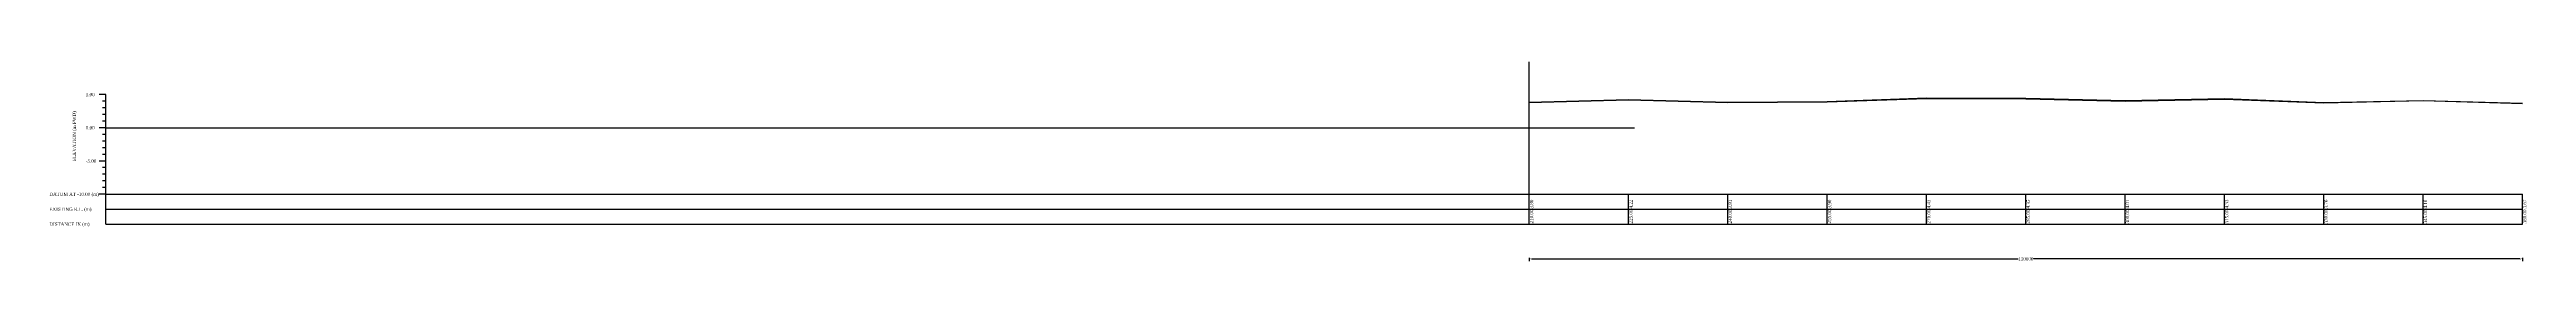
# Model space of a CAD drawing. Header units: metres. Extents: x -148477 to 168932, y -55673 to -2736.
# Drawn here: x -1280.8 to -906.7, y -21798.5 to -21768.5 of the extents above; entities that cross this region are included whole.
import ezdxf

# ---------------------------------------------------------------- set-up
doc = ezdxf.new("R2010")
doc.units = ezdxf.units.M
doc.styles.add('liza', font='times.ttf', dxfattribs={"height": 2})
doc.styles.get("Standard").update_dxf_attribs({"font": 'times.ttf'})
doc.dimstyles.get("Standard").update_dxf_attribs({"dimtxt": 0.5, "dimasz": 0.4075, "dimexe": 0.364, "dimexo": 0.219, "dimgap": 0.09, "dimtad": 0, "dimdec": 0, "dimlfac": 1000, "dimzin": 0, "dimdsep": 46, "dimtxsty": 'Standard', "dimcen": 0.09, "dimadec": 0, "dimazin": 0, "dimtfac": 1, "dimtdec": 0, "dimtofl": 0, "dimtmove": 0, "dimatfit": 3, "dimfxl": 1, "dimtolj": 1, "dimtzin": 0, "dimarcsym": 0})

# ---------------------------------------------------------------- blocks, each defined once
blk = doc.blocks.new('*D386')
at = {"color": 0, "lineweight": -2, "ltscale": 0.5}
for p, q in [((-1057.31, -21798.02), (-1057.31, -21798.53)), ((-1056.9, -21798.17), (-983.45, -21798.17)), ((-907.72, -21798.17), (-981.17, -21798.17)), ((-907.31, -21798.02), (-907.31, -21798.53))]:
    blk.add_line(p, q, dxfattribs=at)
at = {"color": 0, "linetype": 'Continuous', "lineweight": -3, "ltscale": 0.5}
for points in [[(-1056.9, -21798.1), (-1056.9, -21798.24), (-1057.31, -21798.17)], [(-907.72, -21798.1), (-907.72, -21798.24), (-907.31, -21798.17)]]:
    blk.add_solid(points, dxfattribs=at)
at = {"layer": 'Defpoints', "color": 0, "linetype": 'Continuous', "lineweight": -3, "ltscale": 0.5}
for p in [(-1057.31, -21792.93), (-907.31, -21792.93), (-907.31, -21798.17)]:
    blk.add_point(p, dxfattribs=at)
at = {"color": 0, "linetype": 'Continuous', "lineweight": -3, "ltscale": 0.5, "insert": (-982.31, -21798.17), "char_height": 0.5, "attachment_point": 5}
blk.add_mtext('\\A1;150000', dxfattribs=at)

msp = doc.modelspace()

# ---------------------------------------------------------------- linework, layer by layer
at = {"color": 3, "linetype": 'Continuous', "lineweight": -3, "ltscale": 0.5}
for p, q in [((-1057.3109, -21788.4304), (-1057.3109, -21768.4758)), ((-1272.3109, -21778.4304), (-1041.4288, -21778.4304))]:
    msp.add_line(p, q, dxfattribs=at)
at = {"color": 6, "linetype": 'Continuous', "lineweight": -3, "ltscale": 0.5}
for p, q in [((-1272.3109, -21773.4304), (-1273.3109, -21773.4304)), ((-1272.3109, -21774.4304), (-1272.8109, -21774.4304)), ((-1272.3109, -21775.4304), (-1272.8109, -21775.4304)), ((-1272.3109, -21792.9304), (-1272.3109, -21773.4304)), ((-1272.3109, -21778.4304), (-1273.3109, -21778.4304)), ((-1272.3109, -21776.4304), (-1272.8109, -21776.4304)), ((-1272.3109, -21777.4304), (-1272.8109, -21777.4304)), ((-1272.3109, -21779.4304), (-1272.8109, -21779.4304)), ((-1272.3109, -21780.4304), (-1272.8109, -21780.4304)), ((-1272.3109, -21781.4304), (-1272.8109, -21781.4304)), ((-1272.3109, -21782.4304), (-1272.8109, -21782.4304)), ((-1272.3109, -21783.4304), (-1273.3109, -21783.4304)), ((-1272.3109, -21784.4304), (-1272.8109, -21784.4304)), ((-1272.3109, -21785.4304), (-1272.8109, -21785.4304)), ((-1272.3109, -21786.4304), (-1272.8109, -21786.4304)), ((-1272.3109, -21788.4304), (-1273.3109, -21788.4304)), ((-1272.3109, -21787.4304), (-1272.8109, -21787.4304)), ((-1272.3109, -21788.4304), (-907.3109, -21788.4304)), ((-1272.3109, -21790.6804), (-907.3109, -21790.6804)), ((-1057.3109, -21792.9304), (-1057.3109, -21788.4304)), ((-1042.3109, -21792.9304), (-1042.3109, -21788.4304)), ((-1027.3109, -21792.9304), (-1027.3109, -21788.4304)), ((-1012.3109, -21792.9304), (-1012.3109, -21788.4304)), ((-997.3109, -21792.9304), (-997.3109, -21788.4304)), ((-982.3109, -21792.9304), (-982.3109, -21788.4304)), ((-967.3109, -21792.9304), (-967.3109, -21788.4304)), ((-952.3109, -21792.9304), (-952.3109, -21788.4304)), ((-937.3109, -21792.9304), (-937.3109, -21788.4304)), ((-922.3109, -21792.9304), (-922.3109, -21788.4304)), ((-907.3109, -21792.9304), (-907.3109, -21788.4304)), ((-1272.3109, -21792.9304), (-907.3109, -21792.9304))]:
    msp.add_line(p, q, dxfattribs=at)
at = {"color": 2, "linetype": 'Continuous', "lineweight": -3, "ltscale": 0.5}
msp.add_lwpolyline([(-1057.3109, -21774.5477), (-1042.3109, -21774.1577), (-1027.3109, -21774.5577), (-1012.3109, -21774.4877), (-997.3109, -21773.9077), (-982.3109, -21773.9877), (-967.3109, -21774.3377), (-952.3109, -21774.0077), (-937.3109, -21774.6077), (-922.3109, -21774.3077), (-907.3109, -21774.7077)], dxfattribs=at)
at = {"color": 6, "linetype": 'Continuous', "lineweight": -3, "ltscale": 0.5}
msp.add_lwpolyline([(-1057.3109, -21774.6304), (-1042.3109, -21774.2104), (-1027.3109, -21774.6204), (-1012.3109, -21774.5304), (-997.3109, -21774.0004), (-982.3109, -21774.0804), (-967.3109, -21774.4204), (-952.3109, -21774.1004), (-937.3109, -21774.6704), (-922.3109, -21774.3304), (-907.3109, -21774.7604)], dxfattribs=at)

# ---------------------------------------------------------------- texts
at = {"color": 6, "linetype": 'Continuous', "lineweight": -3, "ltscale": 0.5, "char_height": 0.5, "attachment_point": 1, "style": 'liza'}
for s, insert, width in [('5.00', (-1275.3109, -21773.1804), 2), ('0.00', (-1275.3109, -21778.1804), 2), ('-5.00', (-1275.3109, -21783.1804), 2), ('DATUM AT -10.00 (m)', (-1280.8109, -21788.1804), 7.5), ('EXISTING R.L. (m)', (-1280.8109, -21790.4304), 7.5), ('DISTANCE IN (m)', (-1280.8109, -21792.6804), 7.5)]:
    msp.add_mtext(s, dxfattribs=dict(at, insert=insert, width=width))
at = {"color": 6, "linetype": 'Continuous', "lineweight": -3, "ltscale": 0.5, "char_height": 0.5, "attachment_point": 1, "rotation": 90, "style": 'liza'}
for s, insert, width in [('ELEVATION (m PWD)', (-1277.3109, -21783.4304), 10), ('3.80', (-1057.2109, -21790.5804), 2.15), ('4.22', (-1042.2109, -21790.5804), 2.15), ('3.81', (-1027.2109, -21790.5804), 2.15), ('3.90', (-1012.2109, -21790.5804), 2.15), ('4.43', (-997.2109, -21790.5804), 2.15), ('4.35', (-982.2109, -21790.5804), 2.15), ('4.01', (-967.2109, -21790.5804), 2.15), ('4.33', (-952.2109, -21790.5804), 2.15), ('3.76', (-937.2109, -21790.5804), 2.15), ('4.10', (-922.2109, -21790.5804), 2.15), ('3.67', (-907.2109, -21790.5804), 2.15), ('210.00', (-1057.2109, -21792.8304), 2.15), ('225.00', (-1042.2109, -21792.8304), 2.15), ('240.00', (-1027.2109, -21792.8304), 2.15), ('255.00', (-1012.2109, -21792.8304), 2.15), ('270.00', (-997.2109, -21792.8304), 2.15), ('285.00', (-982.2109, -21792.8304), 2.15), ('300.00', (-967.2109, -21792.8304), 2.15), ('315.00', (-952.2109, -21792.8304), 2.15), ('330.00', (-937.2109, -21792.8304), 2.15), ('345.00', (-922.2109, -21792.8304), 2.15), ('360.00', (-907.2109, -21792.8304), 2.15)]:
    msp.add_mtext(s, dxfattribs=dict(at, insert=insert, width=width))

# ---------------------------------------------------------------- dimensions: what is measured, and where the dimension line sits
at = {"color": 6, "linetype": 'Continuous', "lineweight": -3, "ltscale": 0.5}
dim = msp.add_linear_dim(base=(-907.3109, -21798.1687), p1=(-1057.3109, -21792.9304), p2=(-907.3109, -21792.9304), dimstyle='Standard', override={"dimfxl": 0.15, "dimfxlon": 1}, dxfattribs=at)
dim.commit()
dim.dimension.update_dxf_attribs({"geometry": '*D386', "text_midpoint": (-982.3109, -21798.1687)})

doc.saveas('drawing.dxf')
